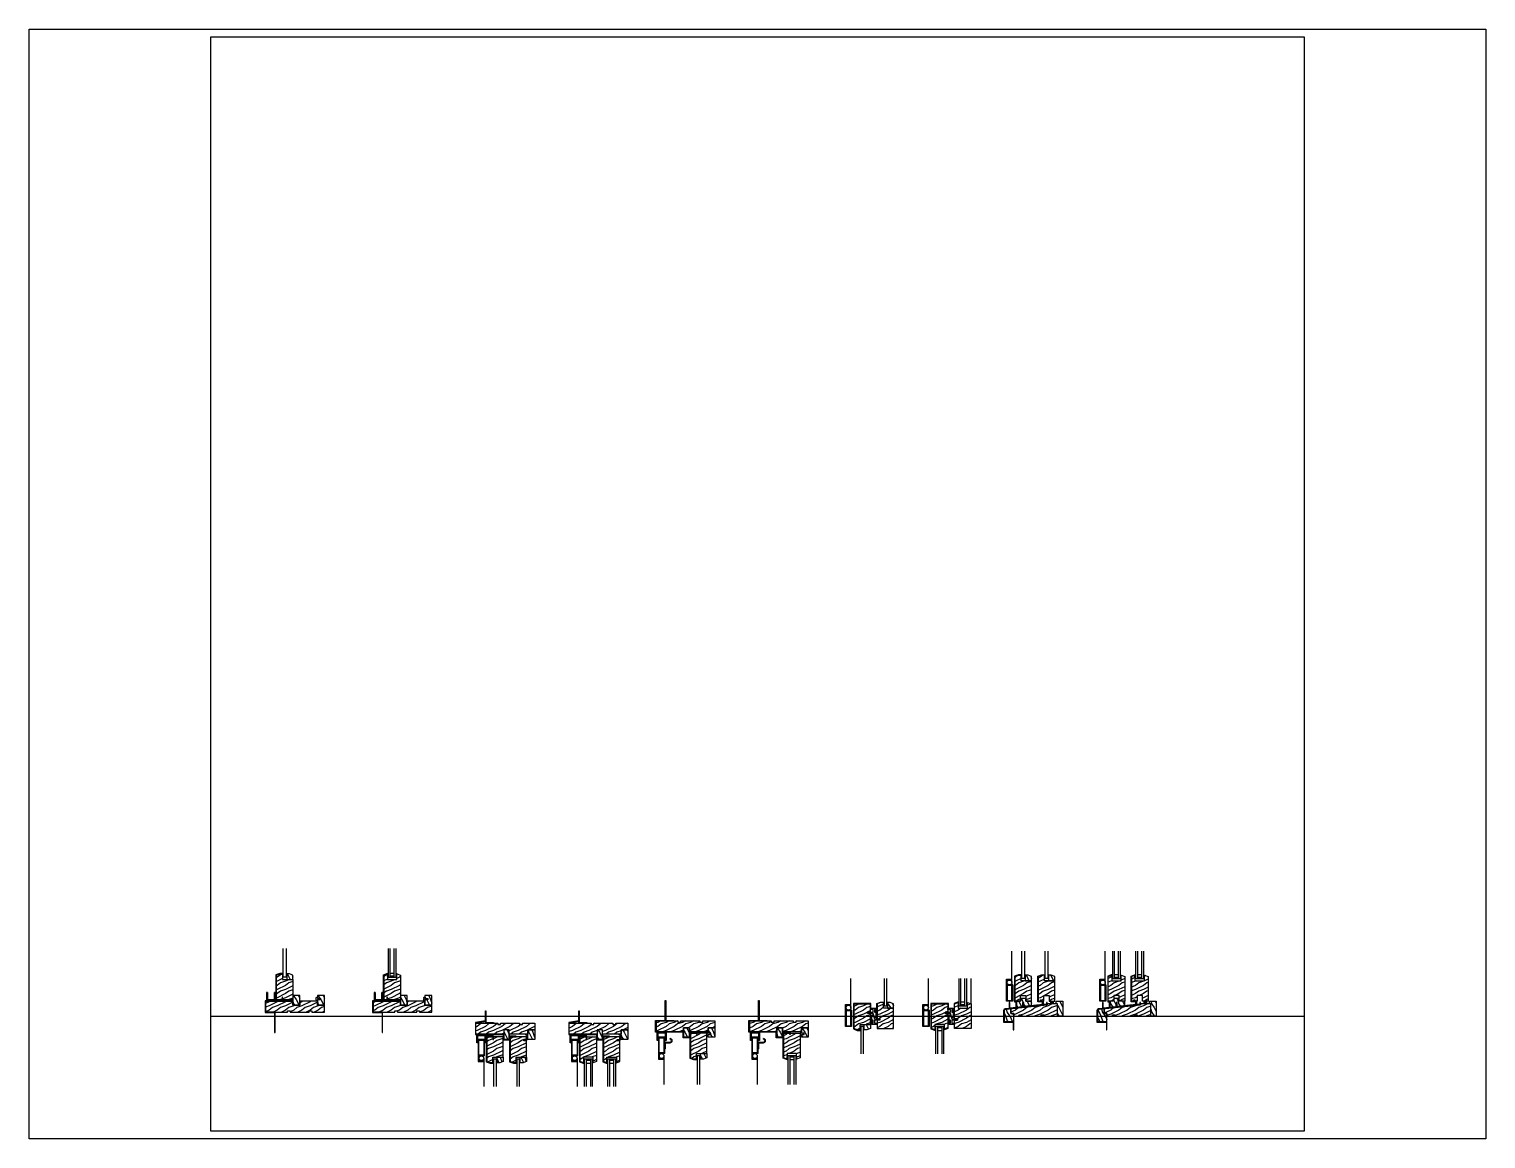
# Paper-space layout 'Layout1' of a CAD drawing. Header units: inches. Extents: x 1.05 to 9.45, y 0.8 to 7.2.
# The model-space entities are those that its viewports show. They can reach past a viewport. Long polylines and large blocks are cut down to what shows.
import ezdxf

# ---------------------------------------------------------------- set-up
doc = ezdxf.new("R2010")
doc.units = ezdxf.units.IN
doc.header["$MEASUREMENT"] = 0
doc.linetypes.add('V-DOT', pattern=[0.125, 0, -0.125])
for name, color, linetype in [('FINE', 70, 'Continuous'), ('HATCH', 170, 'Continuous'), ('MED', 32, 'Continuous'), ('Thin', 151, 'Continuous')]:
    doc.layers.add(name, color=color, linetype=linetype)
pattern_1 = [(216.8699, (-5.6012, -9.7298), (2.25, 1.5000001), [0.375, -3.375]), (206.565, (-5.1512, -9.9548), (-0.7499994, -0.750001), [0.838526, -0.838526]), (198.4349, (-5.1512, -10.3298), (-1.5000003, -0.7499988), [0.474342, -1.897366])]
pattern_2 = [(306.8699, (-6.6512, -10.1798), (-1.5000001, 2.25), [0.375, -3.375]), (296.565, (-6.4262, -9.7298), (0.750001, -0.7499994), [0.838525, -0.838525]), (288.4349, (-6.0512, -9.7298), (0.7499988, -1.5000003), [0.474342, -1.897366])]
pattern_3 = [(216.8699, (-15.43307, -9.7298), (2.2499999, 1.5000001), [0.375, -3.375]), (206.5651, (-14.98307, -9.9548), (-0.7499994, -0.750001), [0.838526, -0.838526]), (198.4349, (-14.98307, -10.3298), (-1.5000003, -0.7499988), [0.474342, -1.897366])]
pattern_4 = [(306.8699, (-16.48307, -10.1798), (-1.5000001, 2.2499999), [0.375, -3.375]), (296.5651, (-16.25807, -9.7298), (0.750001, -0.7499994), [0.838525, -0.838525]), (288.4349, (-15.88307, -9.7298), (0.7499988, -1.5000003), [0.474342, -1.897366])]
pattern_5 = [(216.8699, (-24.83117, -9.7298), (2.24999994, 1.5000001), [0.375, -3.375]), (206.5651, (-24.38117, -9.9548), (-0.7499994, -0.750001), [0.838526, -0.838526]), (198.4349, (-24.38117, -10.3298), (-1.5000003, -0.7499988), [0.474342, -1.897366])]
pattern_6 = [(306.8699, (-25.88117, -10.1798), (-1.5000001, 2.24999994), [0.375, -3.375]), (296.5651, (-25.65617, -9.7298), (0.750001, -0.7499994), [0.838525, -0.838525]), (288.4349, (-25.28117, -9.7298), (0.7499988, -1.5000003), [0.474342, -1.897366])]
pattern_7 = [(216.8699, (-33.36176, -9.7298), (2.24999994, 1.5000001), [0.375, -3.375]), (206.5651, (-32.91176, -9.9548), (-0.7499994, -0.750001), [0.838526, -0.838526]), (198.4349, (-32.91176, -10.3298), (-1.5000003, -0.7499988), [0.474342, -1.897366])]
pattern_8 = [(306.8699, (-34.41176, -10.1798), (-1.5000001, 2.24999994), [0.375, -3.375]), (296.5651, (-34.18676, -9.7298), (0.750001, -0.7499994), [0.838525, -0.838525]), (288.4349, (-33.81176, -9.7298), (0.7499988, -1.5000003), [0.474342, -1.897366])]
pattern_9 = [(306.8699, (-42.364, -10.1798), (-1.5000001, 2.24999994), [0.375, -3.375]), (296.5651, (-42.139, -9.7298), (0.750001, -0.7499994), [0.838525, -0.838525]), (288.4349, (-41.764, -9.7298), (0.7499988, -1.5000003), [0.474342, -1.897366])]
pattern_10 = [(216.8699, (-41.314, -9.7298), (2.24999994, 1.5000001), [0.375, -3.375]), (206.5651, (-40.864, -9.9548), (-0.7499994, -0.750001), [0.838526, -0.838526]), (198.4349, (-40.864, -10.3298), (-1.5000003, -0.7499988), [0.474342, -1.897366])]
pattern_11 = [(216.8699, (-49.84459, -9.7298), (2.24999994, 1.5000001), [0.375, -3.375]), (206.5651, (-49.3946, -9.9548), (-0.7499994, -0.750001), [0.8385255, -0.8385255]), (198.4349, (-49.39459, -10.3298), (-1.5000003, -0.7499988), [0.474342, -1.8973665])]
pattern_12 = [(306.8699, (-50.89459, -10.1798), (-1.5000001, 2.24999994), [0.375, -3.375]), (296.5651, (-50.6696, -9.7298), (0.750001, -0.7499994), [0.8385255, -0.8385255]), (288.4349, (-50.29459, -9.7298), (0.7499988, -1.5000003), [0.474342, -1.8973665])]
pattern_13 = [(216.8699, (-58.51976, -9.7298), (2.24999994, 1.5000001), [0.375, -3.375]), (206.5651, (-58.06976, -9.9548), (-0.7499994, -0.750001), [0.8385255, -0.8385255]), (198.4349, (-58.06976, -10.3298), (-1.5000003, -0.7499988), [0.474342, -1.8973665])]
pattern_14 = [(306.8699, (-59.56976, -10.1798), (-1.5000001, 2.24999994), [0.375, -3.375]), (296.5651, (-59.34476, -9.7298), (0.750001, -0.7499994), [0.8385255, -0.8385255]), (288.4349, (-58.96976, -9.7298), (0.7499988, -1.5000003), [0.474342, -1.8973665])]
pattern_15 = [(216.8699, (-65.60448, -9.7298), (2.24999994, 1.5000001), [0.375, -3.375]), (206.5651, (-65.15448, -9.9548), (-0.7499994, -0.750001), [0.8385255, -0.8385255]), (198.4349, (-65.15448, -10.3298), (-1.5000003, -0.7499988), [0.474342, -1.8973665])]
pattern_16 = [(216.8699, (-73.12297, -9.7298), (2.24999994, 1.5000001), [0.375, -3.375]), (206.5651, (-72.67297, -9.9548), (-0.7499994, -0.750001), [0.8385255, -0.8385255]), (198.4349, (-72.67297, -10.3298), (-1.5000003, -0.7499988), [0.474342, -1.8973665])]
pattern_17 = [(306.8699, (-74.17297, -10.1798), (-1.5000001, 2.24999994), [0.375, -3.375]), (296.5651, (-73.94797, -9.7298), (0.750001, -0.7499994), [0.8385255, -0.8385255]), (288.4349, (-73.57297, -9.7298), (0.7499988, -1.5000003), [0.474342, -1.8973665])]
pattern_18 = [(216.8699, (-81.65355, -9.7298), (2.24999994, 1.5000001), [0.375, -3.375]), (206.5651, (-81.20355, -9.9548), (-0.7499994, -0.750001), [0.8385255, -0.8385255]), (198.4349, (-81.20355, -10.3298), (-1.5000003, -0.7499988), [0.474342, -1.8973665])]
pattern_19 = [(306.8699, (-82.70355, -10.1798), (-1.5000001, 2.24999994), [0.375, -3.375]), (296.5651, (-82.47855, -9.7298), (0.750001, -0.7499994), [0.8385255, -0.8385255]), (288.4349, (-82.10355, -9.7298), (0.7499988, -1.5000003), [0.474342, -1.8973665])]

# ---------------------------------------------------------------- blocks, each defined once
blk = doc.blocks.new('AecDtl_8313F1')
at = {"layer": 'HATCH'}
h = blk.add_hatch(dxfattribs=at)
h.set_pattern_fill('WOOD_1', color=256, scale=0.75, style=0)
h.set_pattern_definition(pattern_1)
h.paths.add_polyline_path([(1.62, 3.37), (1.06, 3.37), (0.69, 3.37), (0.69, 3.88), (0.44, 3.88), (0.12, 3.75), (0.12, 1.5), (0.64, 1.5), (0.64, 1.75), (0.69, 1.75), (0.69, 1.5), (1.62, 1.5)])
h = blk.add_hatch(dxfattribs=at)
h.set_pattern_fill('WOOD_1', color=256, scale=0.75, angle=90, style=0)
h.set_pattern_definition(pattern_2)
h.paths.add_polyline_path([(1.62, 3.75), (1.31, 3.88), (1.06, 3.88), (1.06, 3.37), (1.62, 3.37)])
h = blk.add_hatch(dxfattribs=at)
h.set_pattern_fill('WOOD_1', color=256, scale=0.75, style=0)
h.set_pattern_definition(pattern_1)
h.paths.add_polyline_path([(4.5, 1), (3.88, 1), (3.88, 1.38), (2.25, 1.38), (2.25, 1), (1.62, 1), (1.62, 1.38), (-0.88, 1.38), (-0.88, 0.38), (0, 0.38), (1.12, 0.38), (1.12, 0.5), (1.38, 0.5), (1.38, 0.38), (3.12, 0.38), (3.12, 0.5), (3.37, 0.5), (3.37, 0.38), (4.5, 0.38)])
h = blk.add_hatch(dxfattribs=at)
h.set_pattern_fill('WOOD_1', color=256, scale=0.75, angle=90, style=0)
h.set_pattern_definition(pattern_2)
h.paths.add_polyline_path([(2.25, 1.38), (2.25, 1.88), (1.62, 1.88), (1.62, 1.5), (1.62, 1.45), (1.62, 1), (2.25, 1)])
h = blk.add_hatch(dxfattribs=at)
h.set_pattern_fill('WOOD_1', color=256, scale=0.75, angle=90, style=0)
h.set_pattern_definition(pattern_2)
h.paths.add_polyline_path([(4.5, 1.88), (3.88, 1.88), (3.88, 1.62), (4.12, 1.62), (4.12, 1.5), (3.88, 1.5), (3.88, 1), (4.5, 1)])
at = {"layer": 'FINE', "linetype": 'Continuous'}
blk.add_lwpolyline([(-0.69, 2.17), (-0.69, 1.52), (-0.06, 1.52), (-0.06, 2.17)], dxfattribs=at)
at = {"layer": 'MED', "linetype": 'Continuous'}
for points in [[(1, 6.19), (1, 3.56), (0.75, 3.56), (0.75, 6.19)], [(-0.69, 2.17), (-0.78, 2.17), (-0.78, 1.42), (0.03, 1.42), (0.03, 2.17), (-0.06, 2.17)]]:
    blk.add_lwpolyline(points, dxfattribs=at)
blk.add_lwpolyline([(0.12, 1.5), (0.12, 3.75), (0.44, 3.88), (0.69, 3.88), (0.69, 3.37), (1.62, 3.37), (1.62, 1.5)], close=True, dxfattribs=at)
at = {"layer": 'MED'}
for points in [[(1.31, 3.88), (1.06, 3.88), (1.06, 3.37), (1.62, 3.37), (1.62, 3.75)], [(1.62, 1), (1.62, 1.38), (-0.88, 1.38), (-0.88, 0.38), (1.12, 0.38), (1.12, 0.5), (1.38, 0.5), (1.38, 0.38), (3.12, 0.38), (3.12, 0.5), (3.37, 0.5), (3.37, 0.38), (4.5, 0.38), (4.5, 1), (3.88, 1), (3.88, 1.38), (2.25, 1.38), (2.25, 1)], [(1.62, 1), (2.25, 1), (2.25, 1.88), (1.62, 1.88)], [(3.88, 1), (4.5, 1), (4.5, 1.88), (3.88, 1.88), (3.88, 1.62), (4.12, 1.62), (4.12, 1.5), (3.88, 1.5)]]:
    blk.add_lwpolyline(points, close=True, dxfattribs=at)
blk.add_lwpolyline([(3.87, 1.61), (4.05, 1.61), (4.05, 1.52), (3.87, 1.52, -0.037759), (3.86, 1.48, -0.097163), (3.83, 1.45, -0.203453), (3.81, 1.44, -0.203453), (3.79, 1.45, -0.097163), (3.77, 1.48, -0.054131), (3.76, 1.53, -0.041072), (3.75, 1.59, -0.041072), (3.76, 1.66, -0.054131), (3.77, 1.7, -0.097163), (3.79, 1.74, -0.203453), (3.81, 1.75, -0.203453), (3.83, 1.74, -0.097163), (3.86, 1.7, -0.054131), (3.87, 1.66, -0.031042)], format="xyb", close=True, dxfattribs=at)
at = {"layer": 'Thin', "linetype": 'Continuous'}
for points in [[(1.62, 1.5), (0.12, 1.5), (0.12, 3.75), (0.44, 3.88), (0.69, 3.88), (0.69, 3.62), (0.73, 3.62), (0.73, 3.92), (0.43, 3.92), (0.08, 3.78), (0.08, 1.45), (1.62, 1.45)], [(-0.05, -1.5), (0, -1.5), (0, 0.38), (-0.88, 0.38), (-0.88, 1.38), (1.62, 1.38), (1.62, 1.42), (-0.92, 1.42), (-0.92, 0.33), (-0.05, 0.33)], [(0.64, 1.75), (0.64, 1.5), (0.69, 1.5), (0.69, 1.75)]]:
    blk.add_lwpolyline(points, close=True, dxfattribs=at)
blk = doc.blocks.new('AecDtl_8313F2')
at = {"layer": 'HATCH'}
h = blk.add_hatch(dxfattribs=at)
h.set_pattern_fill('WOOD_1', color=256, scale=0.75, style=0)
h.set_pattern_definition(pattern_3)
h.paths.add_polyline_path([(1.62, 3.75), (1.31, 3.87), (1.31, 3.37), (0.44, 3.37), (0.44, 3.87), (0.12, 3.75), (0.12, 1.5), (0.39, 1.5), (0.39, 1.75), (0.44, 1.75), (0.44, 1.5), (1.62, 1.5)])
h = blk.add_hatch(dxfattribs=at)
h.set_pattern_fill('WOOD_1', color=256, scale=0.75, style=0)
h.set_pattern_definition(pattern_3)
h.paths.add_polyline_path([(4.5, 1), (3.87, 1), (3.87, 1.37), (2.25, 1.37), (2.25, 1), (1.62, 1), (1.62, 1.37), (-0.88, 1.37), (-0.88, 0.38), (0, 0.38), (1.12, 0.38), (1.12, 0.5), (1.37, 0.5), (1.37, 0.38), (3.12, 0.38), (3.12, 0.5), (3.37, 0.5), (3.37, 0.38), (4.5, 0.38)])
h = blk.add_hatch(dxfattribs=at)
h.set_pattern_fill('WOOD_1', color=256, scale=0.75, angle=90, style=0)
h.set_pattern_definition(pattern_4)
h.paths.add_polyline_path([(2.25, 1.37), (2.25, 1.88), (1.62, 1.88), (1.62, 1.5), (1.62, 1.45), (1.62, 1), (2.25, 1)])
h = blk.add_hatch(dxfattribs=at)
h.set_pattern_fill('WOOD_1', color=256, scale=0.75, angle=90, style=0)
h.set_pattern_definition(pattern_4)
h.paths.add_polyline_path([(4.5, 1.88), (3.87, 1.88), (3.87, 1.62), (4.12, 1.62), (4.12, 1.5), (3.87, 1.5), (3.87, 1), (4.5, 1)])
at = {"layer": 'FINE', "linetype": 'Continuous'}
for p, q in [((0.69, 3.56), (0.69, 6.19)), ((1.06, 3.56), (1.06, 6.19)), ((0.69, 3.95), (1.06, 3.95)), ((0.69, 3.69), (1.06, 3.69))]:
    blk.add_line(p, q, dxfattribs=at)
blk.add_lwpolyline([(-0.69, 2.17), (-0.69, 1.52), (-0.06, 1.52), (-0.06, 2.17)], dxfattribs=at)
at = {"layer": 'MED', "linetype": 'Continuous'}
for points in [[(0.5, 6.19), (0.5, 3.56), (1.25, 3.56), (1.25, 6.19)], [(-0.69, 2.17), (-0.78, 2.17), (-0.78, 1.42), (0.03, 1.42), (0.03, 2.17), (-0.06, 2.17)]]:
    blk.add_lwpolyline(points, dxfattribs=at)
at = {"layer": 'MED'}
for points in [[(0.12, 1.5), (0.12, 3.37), (0.12, 3.75), (0.44, 3.87), (0.44, 3.37), (1.31, 3.37), (1.31, 3.87), (1.62, 3.75), (1.62, 1.5)], [(-0.88, 1.37), (-0.88, 0.38), (1.12, 0.38), (1.12, 0.5), (1.37, 0.5), (1.37, 0.38), (3.12, 0.38), (3.12, 0.5), (3.37, 0.5), (3.37, 0.38), (4.5, 0.38), (4.5, 1), (3.87, 1), (3.87, 1.37), (2.25, 1.37), (2.25, 1), (1.62, 1), (1.62, 1.37)], [(1.62, 1), (2.25, 1), (2.25, 1.88), (1.62, 1.88)], [(3.87, 1), (4.5, 1), (4.5, 1.88), (3.87, 1.88), (3.87, 1.62), (4.12, 1.62), (4.12, 1.5), (3.87, 1.5)]]:
    blk.add_lwpolyline(points, close=True, dxfattribs=at)
blk.add_lwpolyline([(3.87, 1.61), (4.05, 1.61), (4.05, 1.52), (3.87, 1.52, -0.037759), (3.86, 1.48, -0.097163), (3.83, 1.45, -0.203453), (3.81, 1.44, -0.203453), (3.79, 1.45, -0.097163), (3.77, 1.48, -0.054131), (3.76, 1.53, -0.041072), (3.75, 1.59, -0.041072), (3.76, 1.66, -0.054131), (3.77, 1.7, -0.097163), (3.79, 1.74, -0.203453), (3.81, 1.75, -0.203453), (3.83, 1.74, -0.097163), (3.86, 1.7, -0.054131), (3.87, 1.66, -0.031042)], format="xyb", close=True, dxfattribs=at)
at = {"layer": 'Thin', "linetype": 'Continuous'}
for points in [[(1.62, 1.45), (0.08, 1.45), (0.08, 3.78), (0.48, 3.94), (0.48, 3.62), (0.44, 3.62), (0.44, 3.87), (0.12, 3.75), (0.12, 1.5), (1.62, 1.5)], [(-0.05, -1.5), (0, -1.5), (0, 0.38), (-0.88, 0.38), (-0.88, 1.37), (1.62, 1.37), (1.62, 1.42), (-0.92, 1.42), (-0.92, 0.33), (-0.05, 0.33)]]:
    blk.add_lwpolyline(points, close=True, dxfattribs=at)
blk.add_lwpolyline([(0.44, 1.5), (0.44, 1.75), (0.39, 1.75), (0.39, 1.5)], dxfattribs=at)
blk = doc.blocks.new('AecDtl_8313H1')
at = {"layer": 'HATCH'}
h = blk.add_hatch(dxfattribs=at)
h.set_pattern_fill('WOOD_1', color=256, scale=0.75, style=0)
h.set_pattern_definition(pattern_5)
h.paths.add_polyline_path([(4.5, -0.625), (3.375, -0.625), (3.375, -0.75), (3.125, -0.75), (3.125, -0.625), (1.375, -0.625), (1.375, -0.75), (1.125, -0.75), (1.125, -0.625), (-0.875, -0.625), (-0.875, -1.625), (1.671875, -1.625), (1.671875, -1.25), (2.15625, -1.25), (2.15625, -1.625), (2.203125, -1.625), (3.875, -1.625), (3.875, -1.25), (4.5, -1.25)])
h = blk.add_hatch(dxfattribs=at)
h.set_pattern_fill('WOOD_1', color=256, scale=0.75, angle=90, style=0)
h.set_pattern_definition(pattern_6)
h.paths.add_polyline_path([(2.15625, -1.625), (2.15625, -1.25), (1.671875, -1.25), (1.671875, -2.125), (2.15625, -2.125)])
h = blk.add_hatch(dxfattribs=at)
h.set_pattern_fill('WOOD_1', color=256, scale=0.75, angle=90, style=0)
h.set_pattern_definition(pattern_6)
h.paths.add_polyline_path([(4.5, -1.25), (3.875, -1.25), (3.875, -1.625), (3.875, -2.125), (4.5, -2.125)])
h = blk.add_hatch(dxfattribs=at)
h.set_pattern_fill('WOOD_1', color=256, scale=0.75, style=0)
h.set_pattern_definition(pattern_5)
h.paths.add_polyline_path([(1.625, -1.875), (0.734375, -1.875), (0.734375, -2.125), (0.6875, -2.125), (0.6875, -1.875), (0.125, -1.875), (0.125, -4.125), (0.4375, -4.25), (0.6875, -4.25), (0.6875, -4), (0.6875, -3.75), (1.625, -3.75)])
h = blk.add_hatch(dxfattribs=at)
h.set_pattern_fill('WOOD_1', color=256, scale=0.75, style=0)
h.set_pattern_definition(pattern_5)
h.paths.add_polyline_path([(3.75, -2.25), (3.5, -2.25), (3.5, -2.125), (3.75, -2.125), (3.75, -1.875), (2.25, -1.875), (2.25, -4.125), (2.5625, -4.25), (2.8125, -4.25), (2.8125, -4), (2.8125, -3.75), (3.75, -3.75)])
h = blk.add_hatch(dxfattribs=at)
h.set_pattern_fill('WOOD_1', color=256, scale=0.75, angle=90, style=0)
h.set_pattern_definition(pattern_6)
h.paths.add_polyline_path([(1.625, -3.75), (1.0625, -3.75), (1.0625, -4.25), (1.3125, -4.25), (1.625, -4.125)])
h = blk.add_hatch(dxfattribs=at)
h.set_pattern_fill('WOOD_1', color=256, scale=0.75, angle=90, style=0)
h.set_pattern_definition(pattern_6)
h.paths.add_polyline_path([(3.75, -3.75), (3.1875, -3.75), (3.1875, -4.25), (3.4375, -4.25), (3.75, -4.125)])
at = {"layer": 'FINE', "linetype": 'Continuous'}
blk.add_line((-0.09375, -3.625), (-0.59375, -3.625), dxfattribs=at)
at = {"layer": 'FINE', "linetype": 'V-DOT'}
blk.add_line((-0.15625, -3.84375), (-0.15625, -6.4375), dxfattribs=at)
at = {"layer": 'FINE', "linetype": 'Continuous'}
for points in [[(-0.6875, -2.421875), (-0.6875, -1.765625), (-0.0625, -1.765625), (-0.0625, -2.421875)], [(-0.59375, -3.625), (-0.59375, -4.0625), (-0.21875, -4.0625), (-0.21875, -4.125)]]:
    blk.add_lwpolyline(points, dxfattribs=at)
blk.add_lwpolyline([(-0.59375, -3.5625), (-0.59375, -2.1875), (-0.15625, -2.1875), (-0.15625, -3.5625)], close=True, dxfattribs=at)
blk.add_circle((-0.375, -3.84375), 0.21875, dxfattribs=at)
at = {"layer": 'MED'}
for p, q in [((2.5625, -4.25), (2.5625, -4.25)), ((3.4375, -4.25), (3.4375, -4.25))]:
    blk.add_line(p, q, dxfattribs=at)
for points in [[(1.375, -0.625), (3.125, -0.625), (3.125, -0.75), (3.375, -0.75), (3.375, -0.625), (4.5, -0.625), (4.5, -1.25), (3.875, -1.25), (3.875, -1.625), (2.15625, -1.625), (2.15625, -1.25), (1.671875, -1.25), (1.671875, -1.625), (-0.875, -1.625), (-0.875, -0.625), (1.125, -0.625), (1.125, -0.75), (1.375, -0.75)], [(2.15625, -1.25), (1.671875, -1.25), (1.671875, -2.125), (2.15625, -2.125)], [(3.875, -1.25), (4.5, -1.25), (4.5, -2.125), (3.875, -2.125)], [(1.3125, -4.25), (1.0625, -4.25), (1.0625, -3.75), (1.625, -3.75), (1.625, -4.125)], [(3.4375, -4.25), (3.1875, -4.25), (3.1875, -3.75), (3.75, -3.75), (3.75, -4.125)]]:
    blk.add_lwpolyline(points, close=True, dxfattribs=at)
at = {"layer": 'MED', "linetype": 'Continuous'}
for points in [[(-0.6875, -2.421875), (-0.78125, -2.421875), (-0.78125, -1.671875), (0.03125, -1.671875), (0.03125, -2.421875), (-0.0625, -2.421875)], [(-0.09375, -3.625), (-0.09375, -2.125), (-0.65625, -2.125), (-0.65625, -4.125), (-0.21875, -4.125)], [(3.546875, -2.140625), (3.75, -2.25), (3.875, -2.015625), (3.84375, -1.828125), (3.671875, -1.671875)], [(1, -6.4375), (1, -3.9375), (0.75, -3.9375), (0.75, -6.4375)], [(3.125, -6.4375), (3.125, -3.9375), (2.875, -3.9375), (2.875, -6.4375)]]:
    blk.add_lwpolyline(points, dxfattribs=at)
for points in [[(0.125, -1.875), (0.125, -4.125), (0.4375, -4.25), (0.6875, -4.25), (0.6875, -3.75), (1.625, -3.75), (1.625, -1.875)], [(3.75, -2.25), (3.5, -2.25), (3.5, -2.125), (3.75, -2.125), (3.75, -1.875), (2.25, -1.875), (2.25, -4.125), (2.5625, -4.25), (2.8125, -4.25), (2.8125, -3.75), (3.75, -3.75)]]:
    blk.add_lwpolyline(points, close=True, dxfattribs=at)
at = {"layer": 'Thin', "linetype": 'Continuous'}
for points in [[(0.046875, 0.5), (0.046875, -0.578125), (0.75, -0.578125), (0.75, -0.625), (0, -0.625), (0, 0.5)], [(-0.009035, -0.407129), (-0.921875, -0.586437), (-0.921875, -1.671875), (1.625, -1.671875), (1.625, -2.171875), (2.203125, -2.171875), (2.203125, -1.625), (2.15625, -1.625), (2.15625, -2.125), (1.671875, -2.125), (1.671875, -1.625), (-0.875, -1.625), (-0.875, -0.625), (0, -0.453125)], [(0.734375, -2.125), (0.734375, -1.828125), (0.078125, -1.828125), (0.078125, -4.156736), (0.428473, -4.296875), (0.734375, -4.296875), (0.734375, -4), (0.6875, -4), (0.6875, -4.25), (0.4375, -4.25), (0.125, -4.125), (0.125, -1.875), (0.6875, -1.875), (0.6875, -2.125)], [(2.8125, -1.828125), (2.203125, -1.828125), (2.203125, -4.156736), (2.553473, -4.296875), (2.859375, -4.296875), (2.859375, -4), (2.8125, -4), (2.8125, -4.25), (2.5625, -4.25), (2.25, -4.125), (2.25, -1.875), (2.8125, -1.875)]]:
    blk.add_lwpolyline(points, close=True, dxfattribs=at)
blk = doc.blocks.new('AecDtl_8313H2')
at = {"layer": 'HATCH'}
h = blk.add_hatch(dxfattribs=at)
h.set_pattern_fill('WOOD_1', color=256, scale=0.75, style=0)
h.set_pattern_definition(pattern_7)
h.paths.add_polyline_path([(4.5, -0.625), (3.375, -0.625), (3.375, -0.75), (3.125, -0.75), (3.125, -0.625), (1.375, -0.625), (1.375, -0.75), (1.125, -0.75), (1.125, -0.625), (-0.875, -0.625), (-0.875, -1.625), (1.671875, -1.625), (1.671875, -1.25), (2.15625, -1.25), (2.15625, -1.625), (2.203125, -1.625), (3.875, -1.625), (3.875, -1.25), (4.5, -1.25)])
h = blk.add_hatch(dxfattribs=at)
h.set_pattern_fill('WOOD_1', color=256, scale=0.75, angle=90, style=0)
h.set_pattern_definition(pattern_8)
h.paths.add_polyline_path([(2.15625, -1.25), (1.671875, -1.25), (1.671875, -2.125), (2.15625, -2.125), (2.15625, -1.625)])
h = blk.add_hatch(dxfattribs=at)
h.set_pattern_fill('WOOD_1', color=256, scale=0.75, angle=90, style=0)
h.set_pattern_definition(pattern_8)
h.paths.add_polyline_path([(4.5, -1.25), (3.875, -1.25), (3.875, -1.625), (3.875, -2.125), (4.5, -2.125)])
h = blk.add_hatch(dxfattribs=at)
h.set_pattern_fill('WOOD_1', color=256, scale=0.75, style=0)
h.set_pattern_definition(pattern_7)
h.paths.add_polyline_path([(1.625, -1.875), (0.734375, -1.875), (0.734375, -2.125), (0.6875, -2.125), (0.6875, -1.875), (0.125, -1.875), (0.125, -4.125), (0.4375, -4.25), (0.4375, -3.75), (1.3125, -3.75), (1.3125, -4.25), (1.625, -4.125), (1.625, -3.75)])
h = blk.add_hatch(dxfattribs=at)
h.set_pattern_fill('WOOD_1', color=256, scale=0.75, style=0)
h.set_pattern_definition(pattern_7)
h.paths.add_polyline_path([(3.75, -2.25), (3.5, -2.25), (3.5, -2.125), (3.75, -2.125), (3.75, -1.875), (2.25, -1.875), (2.25, -4.125), (2.5625, -4.25), (2.5625, -3.75), (3.4375, -3.75), (3.4375, -4.25), (3.75, -4.125), (3.75, -3.75)])
at = {"layer": 'FINE', "linetype": 'Continuous'}
for p, q in [((-0.09375, -3.625), (-0.59375, -3.625)), ((0.6875, -3.9375), (0.6875, -6.4375)), ((1.0625, -3.9375), (1.0625, -6.4375)), ((2.8125, -3.9375), (2.8125, -6.4375)), ((3.1875, -3.9375), (3.1875, -6.4375)), ((1.0625, -4.0625), (0.6875, -4.0625)), ((1.0625, -4.328125), (0.6875, -4.328125)), ((3.1875, -4.0625), (2.8125, -4.0625)), ((3.1875, -4.328125), (2.8125, -4.328125))]:
    blk.add_line(p, q, dxfattribs=at)
at = {"layer": 'FINE', "linetype": 'V-DOT'}
blk.add_line((-0.15625, -3.84375), (-0.15625, -6.4375), dxfattribs=at)
at = {"layer": 'FINE', "linetype": 'Continuous'}
for points in [[(-0.6875, -2.421875), (-0.6875, -1.765625), (-0.0625, -1.765625), (-0.0625, -2.421875)], [(-0.59375, -3.625), (-0.59375, -4.0625), (-0.21875, -4.0625), (-0.21875, -4.125)]]:
    blk.add_lwpolyline(points, dxfattribs=at)
blk.add_lwpolyline([(-0.59375, -3.5625), (-0.59375, -2.1875), (-0.15625, -2.1875), (-0.15625, -3.5625)], close=True, dxfattribs=at)
blk.add_circle((-0.375, -3.84375), 0.21875, dxfattribs=at)
at = {"layer": 'MED'}
for p, q in [((2.5625, -4.25), (2.5625, -4.25)), ((3.4375, -4.25), (3.4375, -4.25))]:
    blk.add_line(p, q, dxfattribs=at)
for points in [[(1.375, -0.625), (3.125, -0.625), (3.125, -0.75), (3.375, -0.75), (3.375, -0.625), (4.5, -0.625), (4.5, -1.25), (3.875, -1.25), (3.875, -1.625), (2.15625, -1.625), (2.15625, -1.25), (1.671875, -1.25), (1.671875, -1.625), (-0.875, -1.625), (-0.875, -0.625), (1.125, -0.625), (1.125, -0.75), (1.375, -0.75)], [(2.15625, -1.25), (1.671875, -1.25), (1.671875, -2.125), (2.15625, -2.125)], [(3.875, -1.25), (4.5, -1.25), (4.5, -2.125), (3.875, -2.125)], [(1.625, -1.875), (1.625, -3.75), (1.625, -4.125), (1.3125, -4.25), (1.3125, -3.75), (0.4375, -3.75), (0.4375, -4.25), (0.125, -4.125), (0.125, -1.875)]]:
    blk.add_lwpolyline(points, close=True, dxfattribs=at)
at = {"layer": 'MED', "linetype": 'Continuous'}
for points in [[(-0.6875, -2.421875), (-0.78125, -2.421875), (-0.78125, -1.671875), (0.03125, -1.671875), (0.03125, -2.421875), (-0.0625, -2.421875)], [(-0.09375, -3.625), (-0.09375, -2.125), (-0.65625, -2.125), (-0.65625, -4.125), (-0.21875, -4.125)], [(3.546875, -2.140625), (3.75, -2.25), (3.875, -2.015625), (3.84375, -1.828125), (3.671875, -1.671875)], [(1.25, -6.4375), (1.25, -3.9375), (0.5, -3.9375), (0.5, -6.4375)], [(3.375, -6.4375), (3.375, -3.9375), (2.625, -3.9375), (2.625, -6.4375)]]:
    blk.add_lwpolyline(points, dxfattribs=at)
blk.add_lwpolyline([(2.25, -1.875), (2.25, -4.125), (2.5625, -4.25), (2.5625, -3.75), (3.4375, -3.75), (3.4375, -4.25), (3.75, -4.125), (3.75, -3.75), (3.75, -2.25), (3.5, -2.25), (3.5, -2.125), (3.75, -2.125), (3.75, -1.875)], close=True, dxfattribs=at)
at = {"layer": 'Thin', "linetype": 'Continuous'}
for points in [[(0.046875, 0.5), (0.046875, -0.578125), (0.75, -0.578125), (0.75, -0.625), (0, -0.625), (0, 0.5)], [(-0.009035, -0.407129), (-0.921875, -0.586437), (-0.921875, -1.671875), (1.625, -1.671875), (1.625, -2.171875), (2.203125, -2.171875), (2.203125, -1.625), (2.15625, -1.625), (2.15625, -2.125), (1.671875, -2.125), (1.671875, -1.625), (-0.875, -1.625), (-0.875, -0.625), (0, -0.453125)], [(0.4375, -4), (0.4375, -4.25), (0.125, -4.125), (0.125, -1.875), (0.6875, -1.875), (0.6875, -2.125), (0.734375, -2.125), (0.734375, -1.828125), (0.078125, -1.828125), (0.078125, -4.156736), (0.484375, -4.319236), (0.484375, -4)], [(2.5625, -4), (2.5625, -4.25), (2.25, -4.125), (2.25, -1.875), (2.8125, -1.875), (2.8125, -1.828125), (2.203125, -1.828125), (2.203125, -4.156736), (2.609375, -4.319236), (2.609375, -4)]]:
    blk.add_lwpolyline(points, close=True, dxfattribs=at)
blk = doc.blocks.new('AecDtl_8313J1')
at = {"layer": 'HATCH'}
h = blk.add_hatch(dxfattribs=at)
h.set_pattern_fill('WOOD_1', color=256, scale=0.75, style=0)
h.set_pattern_definition(pattern_10)
h.paths.add_polyline_path([(1.62, -1.05), (2.16, -1.05), (2.16, -1.42), (2.2, -1.42), (3.88, -1.42), (3.88, -1.05), (4.5, -1.05), (4.5, -0.42), (3.38, -0.42), (3.38, -0.55), (3.12, -0.55), (3.12, -0.42), (1.38, -0.42), (1.38, -0.55), (1.12, -0.55), (1.12, -0.42), (-0.88, -0.42), (-0.88, -1.42), (1.62, -1.42)])
h = blk.add_hatch(dxfattribs=at)
h.set_pattern_fill('WOOD_1', color=256, scale=0.75, angle=90, style=0)
h.set_pattern_definition(pattern_9)
h.paths.add_polyline_path([(2.16, -1.42), (2.16, -1.05), (1.62, -1.05), (1.62, -1.42), (1.62, -1.92), (2.16, -1.92)])
h = blk.add_hatch(dxfattribs=at)
h.set_pattern_fill('WOOD_1', color=256, scale=0.75, angle=90, style=0)
h.set_pattern_definition(pattern_9)
h.paths.add_polyline_path([(4.5, -1.05), (3.88, -1.05), (3.88, -1.42), (3.88, -1.55), (4.12, -1.55), (4.12, -1.67), (3.88, -1.67), (3.88, -1.92), (4.5, -1.92)])
h = blk.add_hatch(dxfattribs=at)
h.set_pattern_fill('WOOD_1', color=256, scale=0.75, style=0)
h.set_pattern_definition(pattern_10)
h.paths.add_polyline_path([(3.75, -1.55), (2.86, -1.55), (2.86, -1.67), (2.81, -1.67), (2.81, -1.55), (2.25, -1.55), (2.25, -3.8), (2.56, -3.92), (2.81, -3.92), (2.81, -3.67), (2.81, -3.42), (3.75, -3.42)])
h = blk.add_hatch(dxfattribs=at)
h.set_pattern_fill('WOOD_1', color=256, scale=0.75, angle=90, style=0)
h.set_pattern_definition(pattern_9)
h.paths.add_polyline_path([(3.75, -3.42), (3.19, -3.42), (3.19, -3.92), (3.44, -3.92), (3.75, -3.8)])
at = {"layer": 'FINE', "linetype": 'Continuous'}
blk.add_line((-0.09, -3.42), (-0.59, -3.42), dxfattribs=at)
at = {"layer": 'FINE', "linetype": 'V-DOT'}
blk.add_line((-0.16, -3.64), (-0.16, -6.23), dxfattribs=at)
at = {"layer": 'FINE', "linetype": 'Continuous'}
for points in [[(-0.69, -2.17), (-0.69, -1.52), (-0.06, -1.52), (-0.06, -2.17)], [(-0.59, -3.42), (-0.59, -3.86), (-0.22, -3.86), (-0.22, -3.92)]]:
    blk.add_lwpolyline(points, dxfattribs=at)
blk.add_lwpolyline([(-0.59, -3.36), (-0.59, -1.98), (-0.16, -1.98), (-0.16, -3.36)], close=True, dxfattribs=at)
blk.add_lwpolyline([(-0.03, -2.98), (-0.09, -2.98), (-0.09, -2.36), (0.41, -2.36, 1), (0.41, -2.11), (0.41, -2.05)], format="xyb", dxfattribs=at)
blk.add_circle((-0.38, -3.64), 0.219, dxfattribs=at)
at = {"layer": 'MED'}
for points in [[(2.16, -1.42), (2.16, -1.05), (1.62, -1.05), (1.62, -1.42), (-0.88, -1.42), (-0.88, -0.42), (1.12, -0.42), (1.12, -0.55), (1.38, -0.55), (1.38, -0.42), (3.12, -0.42), (3.12, -0.55), (3.38, -0.55), (3.38, -0.42), (4.5, -0.42), (4.5, -1.05), (3.88, -1.05), (3.88, -1.42)], [(1.62, -1.05), (2.16, -1.05), (2.16, -1.92), (1.62, -1.92)], [(3.88, -1.05), (4.5, -1.05), (4.5, -1.92), (3.88, -1.92), (3.88, -1.67), (4.12, -1.67), (4.12, -1.55), (3.88, -1.55)], [(3.44, -3.92), (3.19, -3.92), (3.19, -3.42), (3.75, -3.42), (3.75, -3.8)]]:
    blk.add_lwpolyline(points, close=True, dxfattribs=at)
at = {"layer": 'MED', "linetype": 'Continuous'}
for points in [[(-0.69, -2.22), (-0.78, -2.22), (-0.78, -1.47), (0.03, -1.47), (0.03, -2.22), (-0.06, -2.22)], [(-0.09, -3.42), (-0.09, -1.92), (-0.66, -1.92), (-0.66, -3.92), (-0.22, -3.92)], [(3.12, -6.23), (3.12, -3.61), (2.88, -3.61), (2.88, -6.23)]]:
    blk.add_lwpolyline(points, dxfattribs=at)
blk.add_lwpolyline([(-0.03, -2.98), (-0.03, -2.42), (0.41, -2.42, 1), (0.41, -2.05, 1)], format="xyb", dxfattribs=at)
blk.add_lwpolyline([(2.25, -1.55), (2.25, -3.8), (2.56, -3.92), (2.81, -3.92), (2.81, -3.42), (3.75, -3.42), (3.75, -1.55)], close=True, dxfattribs=at)
at = {"layer": 'MED'}
blk.add_lwpolyline([(3.87, -1.66), (4.05, -1.66), (4.05, -1.56), (3.87, -1.56, 0.037759), (3.86, -1.53, 0.097163), (3.83, -1.49, 0.203453), (3.81, -1.48, 0.203453), (3.79, -1.49, 0.097163), (3.77, -1.53, 0.054131), (3.76, -1.58, 0.041072), (3.75, -1.64, 0.041072), (3.76, -1.7, 0.054131), (3.77, -1.75, 0.097163), (3.79, -1.79, 0.203453), (3.81, -1.8, 0.203453), (3.83, -1.79, 0.097163), (3.86, -1.75, 0.054131), (3.87, -1.7, 0.031042)], format="xyb", close=True, dxfattribs=at)
at = {"layer": 'Thin', "linetype": 'Continuous'}
for points in [[(2.16, -1.42), (2.2, -1.42), (2.2, -1.97), (1.58, -1.97), (1.58, -1.47), (-0.92, -1.47), (-0.92, -0.38), (-0.05, -0.38), (-0.05, 1.45), (0, 1.45), (0, -0.42), (-0.88, -0.42), (-0.88, -1.42), (1.62, -1.42), (1.62, -1.92), (2.16, -1.92)], [(0, -0.38), (0.75, -0.38), (0.75, -0.42), (0, -0.42)], [(2.86, -1.67), (2.86, -1.5), (2.2, -1.5), (2.2, -3.83), (2.55, -3.97), (2.86, -3.97), (2.86, -3.67), (2.81, -3.67), (2.81, -3.92), (2.56, -3.92), (2.25, -3.8), (2.25, -1.55), (2.81, -1.55), (2.81, -1.67)]]:
    blk.add_lwpolyline(points, close=True, dxfattribs=at)
blk = doc.blocks.new('AecDtl_8313J2')
at = {"layer": 'HATCH'}
h = blk.add_hatch(dxfattribs=at)
h.set_pattern_fill('WOOD_1', color=256, scale=0.75, style=0)
h.set_pattern_definition(pattern_11)
h.paths.add_polyline_path([(1.62, -1.05), (2.16, -1.05), (2.16, -1.42), (2.2, -1.42), (3.87, -1.42), (3.87, -1.05), (4.5, -1.05), (4.5, -0.42), (3.38, -0.42), (3.38, -0.55), (3.12, -0.55), (3.12, -0.42), (1.38, -0.42), (1.38, -0.55), (1.12, -0.55), (1.12, -0.42), (-0.88, -0.42), (-0.88, -1.42), (1.62, -1.42)])
h = blk.add_hatch(dxfattribs=at)
h.set_pattern_fill('WOOD_1', color=256, scale=0.75, angle=90, style=0)
h.set_pattern_definition(pattern_12)
h.paths.add_polyline_path([(2.16, -1.05), (1.62, -1.05), (1.62, -1.42), (1.62, -1.92), (2.16, -1.92), (2.16, -1.42)])
h = blk.add_hatch(dxfattribs=at)
h.set_pattern_fill('WOOD_1', color=256, scale=0.75, angle=90, style=0)
h.set_pattern_definition(pattern_12)
h.paths.add_polyline_path([(4.5, -1.05), (3.87, -1.05), (3.87, -1.42), (3.87, -1.55), (4.12, -1.55), (4.12, -1.67), (3.87, -1.67), (3.87, -1.92), (4.5, -1.92)])
h = blk.add_hatch(dxfattribs=at)
h.set_pattern_fill('WOOD_1', color=256, scale=0.75, style=0)
h.set_pattern_definition(pattern_11)
h.paths.add_polyline_path([(3.75, -1.55), (2.86, -1.55), (2.86, -1.67), (2.81, -1.67), (2.81, -1.55), (2.25, -1.55), (2.25, -3.8), (2.56, -3.92), (2.56, -3.67), (2.56, -3.42), (3.44, -3.42), (3.44, -3.92), (3.75, -3.8), (3.75, -3.42)])
at = {"layer": 'FINE', "linetype": 'Continuous'}
for p, q in [((-0.09, -3.42), (-0.59, -3.42)), ((2.81, -3.61), (2.81, -6.23)), ((3.19, -3.73), (2.81, -3.73)), ((3.19, -3.61), (3.19, -6.23)), ((3.19, -4), (2.81, -4))]:
    blk.add_line(p, q, dxfattribs=at)
at = {"layer": 'FINE', "linetype": 'V-DOT'}
blk.add_line((-0.16, -3.64), (-0.16, -6.23), dxfattribs=at)
at = {"layer": 'FINE', "linetype": 'Continuous'}
for points in [[(-0.69, -2.17), (-0.69, -1.52), (-0.06, -1.52), (-0.06, -2.17)], [(-0.59, -3.42), (-0.59, -3.86), (-0.22, -3.86), (-0.22, -3.92)]]:
    blk.add_lwpolyline(points, dxfattribs=at)
blk.add_lwpolyline([(-0.59, -3.36), (-0.59, -1.98), (-0.16, -1.98), (-0.16, -3.36)], close=True, dxfattribs=at)
blk.add_lwpolyline([(-0.03, -2.98), (-0.09, -2.98), (-0.09, -2.36), (0.41, -2.36, 1), (0.41, -2.11), (0.41, -2.05)], format="xyb", dxfattribs=at)
blk.add_circle((-0.38, -3.64), 0.219, dxfattribs=at)
at = {"layer": 'MED'}
for points in [[(2.16, -1.42), (2.16, -1.05), (1.62, -1.05), (1.62, -1.42), (-0.88, -1.42), (-0.88, -0.42), (1.12, -0.42), (1.12, -0.55), (1.38, -0.55), (1.38, -0.42), (3.12, -0.42), (3.12, -0.55), (3.38, -0.55), (3.38, -0.42), (4.5, -0.42), (4.5, -1.05), (3.87, -1.05), (3.87, -1.42)], [(1.62, -1.05), (2.16, -1.05), (2.16, -1.92), (1.62, -1.92)], [(3.87, -1.05), (4.5, -1.05), (4.5, -1.92), (3.87, -1.92), (3.87, -1.67), (4.12, -1.67), (4.12, -1.55), (3.87, -1.55)], [(3.75, -1.55), (3.75, -3.42), (3.75, -3.8), (3.44, -3.92), (3.44, -3.42), (2.56, -3.42), (2.56, -3.92), (2.25, -3.8), (2.25, -1.55)]]:
    blk.add_lwpolyline(points, close=True, dxfattribs=at)
at = {"layer": 'MED', "linetype": 'Continuous'}
for points in [[(-0.69, -2.22), (-0.78, -2.22), (-0.78, -1.47), (0.03, -1.47), (0.03, -2.22), (-0.06, -2.22)], [(-0.09, -3.42), (-0.09, -1.92), (-0.66, -1.92), (-0.66, -3.92), (-0.22, -3.92)], [(3.38, -6.23), (3.38, -3.61), (2.62, -3.61), (2.62, -6.23)]]:
    blk.add_lwpolyline(points, dxfattribs=at)
blk.add_lwpolyline([(-0.03, -2.98), (-0.03, -2.42), (0.41, -2.42, 1), (0.41, -2.05, 1)], format="xyb", dxfattribs=at)
at = {"layer": 'MED'}
blk.add_lwpolyline([(3.87, -1.66), (4.05, -1.66), (4.05, -1.56), (3.87, -1.56, 0.037759), (3.86, -1.53, 0.097163), (3.83, -1.49, 0.203453), (3.81, -1.48, 0.203453), (3.79, -1.49, 0.097163), (3.77, -1.53, 0.054131), (3.76, -1.58, 0.041072), (3.75, -1.64, 0.041072), (3.76, -1.7, 0.054131), (3.77, -1.75, 0.097163), (3.79, -1.79, 0.203453), (3.81, -1.8, 0.203453), (3.83, -1.79, 0.097163), (3.86, -1.75, 0.054131), (3.87, -1.7, 0.031042)], format="xyb", close=True, dxfattribs=at)
at = {"layer": 'Thin', "linetype": 'Continuous'}
for points in [[(2.16, -1.42), (2.2, -1.42), (2.2, -1.97), (1.58, -1.97), (1.58, -1.47), (-0.92, -1.47), (-0.92, -0.38), (-0.05, -0.38), (-0.05, 1.45), (0, 1.45), (0, -0.42), (-0.88, -0.42), (-0.88, -1.42), (1.62, -1.42), (1.62, -1.92), (2.16, -1.92)], [(0, -0.38), (0.75, -0.38), (0.75, -0.42), (0, -0.42)], [(2.81, -1.67), (2.81, -1.55), (2.25, -1.55), (2.25, -3.8), (2.56, -3.92), (2.56, -3.67), (2.61, -3.67), (2.61, -3.99), (2.2, -3.83), (2.2, -1.5), (2.86, -1.5), (2.86, -1.67)]]:
    blk.add_lwpolyline(points, close=True, dxfattribs=at)
blk = doc.blocks.new('AecDtl_8313M1')
at = {"layer": 'HATCH'}
h = blk.add_hatch(dxfattribs=at)
h.set_pattern_fill('WOOD_1', color=256, scale=0.75, style=0)
h.set_pattern_definition(pattern_13)
h.paths.add_polyline_path([(1.5, 0.25), (1.25, 0.25), (1.25, 0.375), (1.5, 0.375), (1.5, 1.125), (0, 1.125), (0, -1.125), (0.3125, -1.25), (0.5625, -1.25), (0.5625, -1), (0.5625, -0.75), (1.5, -0.75)])
h = blk.add_hatch(dxfattribs=at)
h.set_pattern_fill('WOOD_1', color=256, scale=0.75, style=0)
h.set_pattern_definition(pattern_13)
h.paths.add_polyline_path([(3.625, 0.75), (2.6875, 0.75), (2.6875, 1.25), (2.4375, 1.25), (2.125, 1.125), (2.125, -0.25), (2.375, -0.25), (2.375, -0.375), (2.125, -0.375), (2.125, -1.125), (3.625, -1.125)])
h = blk.add_hatch(dxfattribs=at)
h.set_pattern_fill('WOOD_1', color=256, scale=0.75, angle=90, style=0)
h.set_pattern_definition(pattern_14)
h.paths.add_polyline_path([(3.625, 1.125), (3.3125, 1.25), (3.0625, 1.25), (3.0625, 0.75), (3.625, 0.75)])
h = blk.add_hatch(dxfattribs=at)
h.set_pattern_fill('WOOD_1', color=256, scale=0.75, angle=90, style=0)
h.set_pattern_definition(pattern_14)
h.paths.add_polyline_path([(1.5, -0.75), (0.9375, -0.75), (0.9375, -1.25), (1.1875, -1.25), (1.5, -1.125)])
at = {"layer": 'FINE', "linetype": 'V-DOT'}
blk.add_line((-0.28125, 0.78125), (-0.28125, 3.4375), dxfattribs=at)
at = {"layer": 'FINE', "linetype": 'Continuous'}
blk.add_line((-0.21875, 0.5625), (-0.71875, 0.5625), dxfattribs=at)
for points in [[(-0.71875, 0.5625), (-0.71875, 1), (-0.34375, 1), (-0.34375, 1.0625)], [(1.875, 0.625), (2.125, 0.625)], [(1.875, 0.5625), (2.125, 0.5625)], [(1.875, 0.5), (2.125, 0.5)], [(1.875, 0.4375), (2.125, 0.4375)], [(1.875, 0.375), (2.125, 0.375)], [(1.75, -0.375), (1.5, -0.375)], [(1.75, -0.4375), (1.5, -0.4375)], [(1.75, -0.5), (1.5, -0.5)], [(1.75, -0.5625), (1.5, -0.5625)], [(1.75, -0.625), (1.5, -0.625)]]:
    blk.add_lwpolyline(points, dxfattribs=at)
for points in [[(-0.71875, 0.5), (-0.71875, -0.875), (-0.28125, -0.875), (-0.28125, 0.5)], [(1.5, 0.75), (2, 0.75), (2, 0.625), (1.875, 0.625), (1.875, 0.375), (2, 0.375), (2, -0.125), (1.875, -0.125), (1.75, 0.25), (1.25, 0.25), (1.25, 0.375), (1.75, 0.375), (1.75, 0.625), (1.5, 0.625)], [(2.125, -0.75), (1.625, -0.75), (1.625, -0.625), (1.75, -0.625), (1.75, -0.375), (1.625, -0.375), (1.625, 0.125), (1.75, 0.125), (1.875, -0.25), (2.375, -0.25), (2.375, -0.375), (1.875, -0.375), (1.875, -0.625), (2.125, -0.625)]]:
    blk.add_lwpolyline(points, close=True, dxfattribs=at)
blk.add_circle((-0.5, 0.78125), 0.21875, dxfattribs=at)
at = {"layer": 'MED', "linetype": 'Continuous'}
for points in [[(2.75, 3.4375), (2.75, 0.9375), (3, 0.9375), (3, 3.4375)], [(-0.21875, 0.5625), (-0.21875, -0.9375), (-0.78125, -0.9375), (-0.78125, 1.0625), (-0.34375, 1.0625)], [(0.875, -3.4375), (0.875, -0.9375), (0.625, -0.9375), (0.625, -3.4375)]]:
    blk.add_lwpolyline(points, dxfattribs=at)
for points in [[(0, 1.125), (0, -1.125), (0.3125, -1.25), (0.5625, -1.25), (0.5625, -0.75), (1.5, -0.75), (1.5, 0.25), (1.25, 0.25), (1.25, 0.375), (1.5, 0.375), (1.5, 1.125)], [(3.625, -1.125), (3.625, 0.75), (2.6875, 0.75), (2.6875, 1.25), (2.4375, 1.25), (2.125, 1.125), (2.125, -0.25), (2.375, -0.25), (2.375, -0.375), (2.125, -0.375), (2.125, -1.125)]]:
    blk.add_lwpolyline(points, close=True, dxfattribs=at)
at = {"layer": 'MED'}
for points in [[(3.3125, 1.25), (3.0625, 1.25), (3.0625, 0.75), (3.625, 0.75), (3.625, 1.125)], [(1.1875, -1.25), (0.9375, -1.25), (0.9375, -0.75), (1.5, -0.75), (1.5, -1.125)]]:
    blk.add_lwpolyline(points, close=True, dxfattribs=at)
at = {"layer": 'Thin', "linetype": 'Continuous'}
for points in [[(1.546875, 0.75), (1.546875, 1.171875), (-0.046875, 1.171875), (-0.046875, -1.156736), (0.303473, -1.296875), (0.609375, -1.296875), (0.609375, -1), (0.5625, -1), (0.5625, -1.25), (0.3125, -1.25), (0, -1.125), (0, 1.125), (1.5, 1.125), (1.5, 0.75)], [(2.6875, 1), (2.6875, 1.25), (2.4375, 1.25), (2.125, 1.125), (2.125, -0.25), (2.078125, -0.25), (2.078125, 1.156736), (2.428473, 1.296875), (2.734375, 1.296875), (2.734375, 1)]]:
    blk.add_lwpolyline(points, close=True, dxfattribs=at)
blk = doc.blocks.new('AecDtl_8313M2')
at = {"layer": 'HATCH'}
h = blk.add_hatch(dxfattribs=at)
h.set_pattern_fill('WOOD_1', color=256, scale=0.75, style=0)
h.set_pattern_definition(pattern_15)
h.paths.add_polyline_path([(1.5, 0.25), (1.25, 0.25), (1.25, 0.375), (1.5, 0.375), (1.5, 1.125), (0, 1.125), (0, -1.125), (0.3125, -1.25), (0.3125, -1), (0.3125, -0.75), (1.1875, -0.75), (1.1875, -1.25), (1.5, -1.125), (1.5, -0.75)])
h = blk.add_hatch(dxfattribs=at)
h.set_pattern_fill('WOOD_1', color=256, scale=0.75, style=0)
h.set_pattern_definition(pattern_15)
h.paths.add_polyline_path([(3.625, 1.125), (3.3125, 1.25), (3.3125, 0.75), (2.4375, 0.75), (2.4375, 1.25), (2.125, 1.125), (2.125, -0.25), (2.375, -0.25), (2.375, -0.375), (2.125, -0.375), (2.125, -1.125), (3.625, -1.125)])
at = {"layer": 'FINE', "linetype": 'V-DOT'}
blk.add_line((-0.28125, 0.78125), (-0.28125, 3.4375), dxfattribs=at)
at = {"layer": 'FINE', "linetype": 'Continuous'}
for p, q in [((2.6875, 0.9375), (2.6875, 3.4375)), ((3.0625, 0.9375), (3.0625, 3.4375)), ((-0.21875, 0.5625), (-0.71875, 0.5625)), ((2.6875, 1.328125), (3.0625, 1.328125)), ((2.6875, 1.0625), (3.0625, 1.0625)), ((0.5625, -0.9375), (0.5625, -3.4375)), ((0.9375, -1.0625), (0.5625, -1.0625)), ((0.9375, -1.328125), (0.5625, -1.328125)), ((0.9375, -0.9375), (0.9375, -3.4375))]:
    blk.add_line(p, q, dxfattribs=at)
for points in [[(3.625, 1.125), (3.625, 3.4375)], [(-0.71875, 0.5625), (-0.71875, 1), (-0.34375, 1), (-0.34375, 1.0625)], [(1.875, 0.625), (2.125, 0.625)], [(1.875, 0.5625), (2.125, 0.5625)], [(1.875, 0.5), (2.125, 0.5)], [(1.875, 0.4375), (2.125, 0.4375)], [(1.875, 0.375), (2.125, 0.375)], [(1.75, -0.375), (1.5, -0.375)], [(1.75, -0.4375), (1.5, -0.4375)], [(1.75, -0.5), (1.5, -0.5)], [(1.75, -0.5625), (1.5, -0.5625)], [(1.75, -0.625), (1.5, -0.625)]]:
    blk.add_lwpolyline(points, dxfattribs=at)
for points in [[(-0.71875, 0.5), (-0.71875, -0.875), (-0.28125, -0.875), (-0.28125, 0.5)], [(1.5, 0.75), (2, 0.75), (2, 0.625), (1.875, 0.625), (1.875, 0.375), (2, 0.375), (2, -0.125), (1.875, -0.125), (1.75, 0.25), (1.25, 0.25), (1.25, 0.375), (1.75, 0.375), (1.75, 0.625), (1.5, 0.625)], [(2.125, -0.75), (1.625, -0.75), (1.625, -0.625), (1.75, -0.625), (1.75, -0.375), (1.625, -0.375), (1.625, 0.125), (1.75, 0.125), (1.875, -0.25), (2.375, -0.25), (2.375, -0.375), (1.875, -0.375), (1.875, -0.625), (2.125, -0.625)]]:
    blk.add_lwpolyline(points, close=True, dxfattribs=at)
blk.add_circle((-0.5, 0.78125), 0.21875, dxfattribs=at)
at = {"layer": 'MED', "linetype": 'Continuous'}
for points in [[(2.5, 3.4375), (2.5, 0.9375), (3.25, 0.9375), (3.25, 3.4375)], [(-0.21875, 0.5625), (-0.21875, -0.9375), (-0.78125, -0.9375), (-0.78125, 1.0625), (-0.34375, 1.0625)], [(1.125, -3.4375), (1.125, -0.9375), (0.375, -0.9375), (0.375, -3.4375)]]:
    blk.add_lwpolyline(points, dxfattribs=at)
at = {"layer": 'MED'}
for points in [[(1.5, 0.375), (1.25, 0.375), (1.25, 0.25), (1.5, 0.25), (1.5, -0.75), (1.5, -1.125), (1.1875, -1.25), (1.1875, -0.75), (0.3125, -0.75), (0.3125, -1.25), (0, -1.125), (0, 1.125), (1.5, 1.125)], [(2.125, -0.375), (2.375, -0.375), (2.375, -0.25), (2.125, -0.25), (2.125, 0.75), (2.125, 1.125), (2.4375, 1.25), (2.4375, 0.75), (3.3125, 0.75), (3.3125, 1.25), (3.625, 1.125), (3.625, -1.125), (2.125, -1.125)]]:
    blk.add_lwpolyline(points, close=True, dxfattribs=at)
at = {"layer": 'Thin', "linetype": 'Continuous'}
blk.add_lwpolyline([(0.3125, -1), (0.3125, -1.25), (0, -1.125), (0, 1.125), (1.5, 1.125), (1.5, 0.75), (1.546875, 0.75), (1.546875, 1.171875), (-0.046875, 1.171875), (-0.046875, -1.156736), (0.359375, -1.319236), (0.359375, -1)], close=True, dxfattribs=at)
for points in [[(2.484375, 1), (2.484375, 1.319236), (2.078125, 1.156736), (2.078125, -0.25), (2.125, -0.25), (2.125, 1.125), (2.4375, 1.25), (2.4375, 1)], [(2.484375, 1), (2.4375, 1)]]:
    blk.add_lwpolyline(points, dxfattribs=at)
blk = doc.blocks.new('AecDtl_8313S1')
at = {"layer": 'HATCH'}
h = blk.add_hatch(dxfattribs=at)
h.set_pattern_fill('WOOD_1', color=256, scale=0.75, style=0)
h.set_pattern_definition(pattern_16)
h.paths.add_polyline_path([(1.62, 3.25), (0.69, 3.25), (0.69, 3.75), (0.44, 3.75), (0.12, 3.62), (0.12, 1.37), (0.25, 1.37), (0.62, 1.37), (0.62, 1.62), (0.62, 1.88), (1.12, 1.88), (1.12, 1.37), (1.62, 1.37)])
h = blk.add_hatch(dxfattribs=at)
h.set_pattern_fill('WOOD_1', color=256, scale=0.75, angle=90, style=0)
h.set_pattern_definition(pattern_17)
h.paths.add_polyline_path([(1.62, 3.62), (1.31, 3.75), (1.06, 3.75), (1.06, 3.25), (1.62, 3.25)])
h = blk.add_hatch(dxfattribs=at)
h.set_pattern_fill('WOOD_1', color=256, scale=0.75, style=0)
h.set_pattern_definition(pattern_16)
h.paths.add_polyline_path([(3.75, 3.25), (2.81, 3.25), (2.81, 3.75), (2.56, 3.75), (2.25, 3.62), (2.25, 1.37), (2.38, 1.37), (2.45, 1.37), (2.45, 1.5), (2.55, 1.5), (2.55, 1.37), (2.64, 1.37), (2.75, 1.37), (2.75, 1.88), (3.25, 1.88), (3.25, 1.37), (3.75, 1.37)])
h = blk.add_hatch(dxfattribs=at)
h.set_pattern_fill('WOOD_1', color=256, scale=0.75, angle=90, style=0)
h.set_pattern_definition(pattern_17)
h.paths.add_polyline_path([(3.75, 3.62), (3.44, 3.75), (3.19, 3.75), (3.19, 3.25), (3.75, 3.25)])
h = blk.add_hatch(dxfattribs=at)
h.set_pattern_fill('WOOD_1', color=256, scale=0.75, angle=90, style=0)
h.set_pattern_definition(pattern_17)
h.paths.add_polyline_path([(0.84, 1.25), (0.91, 1.25), (0.91, 0.88), (1.62, 0.95), (1.62, 1.37), (1.12, 1.37), (1.12, 1.62), (0.62, 1.62), (0.62, 1.37), (0.25, 1.37), (0.25, 0.81), (0.84, 0.87)])
h = blk.add_hatch(dxfattribs=at)
h.set_pattern_fill('WOOD_1', color=256, scale=0.75, angle=90, style=0)
h.set_pattern_definition(pattern_17)
h.paths.add_polyline_path([(4.5, 1.37), (3.88, 1.37), (3.88, 1.12), (4, 1.12), (4, 0), (4.5, 0)])
h = blk.add_hatch(dxfattribs=at)
h.set_pattern_fill('WOOD_1', color=256, scale=0.75, angle=90, style=0)
h.set_pattern_definition(pattern_17)
h.paths.add_polyline_path([(0, 0.25), (-0.25, 0.25), (-0.25, 0.69), (-0.41, 0.67), (-0.76, 0.64, 0.383819), (-0.88, 0.51), (-0.88, -0.5), (0, -0.5)])
h = blk.add_hatch(dxfattribs=at)
h.set_pattern_fill('WOOD_1', color=256, scale=0.75, style=0)
h.set_pattern_definition(pattern_16)
h.paths.add_polyline_path([(4, 1.12), (3.88, 1.12), (3.06, 1.12), (3.06, 1.04), (-0.25, 0.69), (-0.25, 0.25), (0, 0.25), (0, 0), (0.5, 0), (0.5, 0.12), (0.75, 0.12), (0.75, 0), (2.5, 0), (2.5, 0.12), (2.75, 0.12), (2.75, 0), (4, 0)])
at = {"layer": 'FINE', "linetype": 'V-DOT'}
blk.add_line((-0.16, 3.09), (-0.16, 5.94), dxfattribs=at)
at = {"layer": 'FINE', "linetype": 'Continuous'}
blk.add_line((-0.09, 2.88), (-0.59, 2.88), dxfattribs=at)
for points in [[(-0.59, 2.88), (-0.59, 3.31), (-0.22, 3.31), (-0.22, 3.38)], [(2.45, 1.37), (2.45, 1.5), (2.55, 1.5), (2.55, 1.37)], [(3.38, 1.37), (3.38, 1.12)], [(3.62, 1.37), (3.62, 1.12)], [(3.38, 1.31), (3.62, 1.31)], [(3.44, 1.31), (3.44, 1.12)], [(3.5, 1.31), (3.5, 1.12)], [(3.56, 1.31), (3.56, 1.12)]]:
    blk.add_lwpolyline(points, dxfattribs=at)
blk.add_lwpolyline([(-0.59, 2.81), (-0.59, 1.44), (-0.16, 1.44), (-0.16, 2.81)], close=True, dxfattribs=at)
blk.add_lwpolyline([(2.52, 1.05, 0.497564), (2.61, 1.31), (2.38, 1.31), (2.38, 1.37), (2.64, 1.37, -0.686799), (2.52, 1.05, -0.001597)], format="xyb", dxfattribs=at)
blk.add_circle((-0.38, 3.09), 0.219, dxfattribs=at)
at = {"layer": 'MED'}
for p, q in [((2.56, 3.75), (2.56, 3.75)), ((3.44, 3.75), (3.44, 3.75))]:
    blk.add_line(p, q, dxfattribs=at)
at = {"layer": 'MED', "linetype": 'Continuous'}
for points in [[(1, 5.94), (1, 3.44), (0.75, 3.44), (0.75, 5.94)], [(3.12, 5.94), (3.12, 3.44), (2.88, 3.44), (2.88, 5.94)], [(-0.09, 2.88), (-0.09, 1.37), (-0.66, 1.37), (-0.66, 3.38), (-0.22, 3.38)]]:
    blk.add_lwpolyline(points, dxfattribs=at)
for points in [[(0.62, 1.37), (0.62, 1.88), (1.12, 1.88), (1.12, 1.37), (1.62, 1.37), (1.62, 3.25), (0.69, 3.25), (0.69, 3.75), (0.44, 3.75), (0.12, 3.62), (0.12, 1.37)], [(2.75, 1.37), (2.75, 1.88), (3.25, 1.88), (3.25, 1.37), (3.75, 1.37), (3.75, 3.25), (2.81, 3.25), (2.81, 3.75), (2.56, 3.75), (2.25, 3.62), (2.25, 1.37)], [(1.62, 1.37), (1.12, 1.37), (1.12, 1.62), (0.62, 1.62), (0.62, 1.37), (0.25, 1.37), (0.25, 0.81), (0.84, 0.87), (0.84, 1.25), (0.91, 1.25), (0.91, 0.88), (1.62, 0.95)], [(4, 0), (4, 1.12), (3.88, 1.12), (3.88, 1.37), (4.5, 1.37), (4.5, 0)], [(-0.25, 0.25), (0, 0.25), (0, 0), (0.5, 0), (0.5, 0.12), (0.75, 0.12), (0.75, 0), (2.5, 0), (2.5, 0.12), (2.75, 0.12), (2.75, 0), (4, 0), (4, 1.12), (3.06, 1.12), (3.06, 1.04), (-0.25, 0.69)]]:
    blk.add_lwpolyline(points, close=True, dxfattribs=at)
at = {"layer": 'MED'}
for points in [[(1.31, 3.75), (1.06, 3.75), (1.06, 3.25), (1.62, 3.25), (1.62, 3.62)], [(3.44, 3.75), (3.19, 3.75), (3.19, 3.25), (3.75, 3.25), (3.75, 3.62)]]:
    blk.add_lwpolyline(points, close=True, dxfattribs=at)
at = {"layer": 'MED', "linetype": 'Continuous'}
blk.add_lwpolyline([(-0.88, 0.51), (-0.88, -0.5), (0, -0.5), (0, 0.25), (-0.25, 0.25), (-0.25, 0.69), (-0.76, 0.64, 0.383819)], format="xyb", close=True, dxfattribs=at)
at = {"layer": 'Thin', "linetype": 'Continuous'}
for points in [[(0.73, 3.5), (0.73, 3.8), (0.43, 3.8), (0.08, 3.66), (0.08, 1.33), (0.2, 1.33), (0.2, 0.81), (0.25, 0.81), (0.25, 1.37), (0.12, 1.37), (0.12, 3.62), (0.44, 3.75), (0.69, 3.75), (0.69, 3.5)], [(2.38, 1.33), (2.2, 1.33), (2.2, 3.66), (2.55, 3.8), (2.86, 3.8), (2.86, 3.5), (2.81, 3.5), (2.81, 3.75), (2.56, 3.75), (2.25, 3.62), (2.25, 1.37), (2.38, 1.37)], [(3, 1.25), (3, 1.1), (0.91, 0.88), (0.91, 1.25), (0.84, 1.25), (0.84, 0.87), (-0.34, 0.74), (-0.34, 1.25), (-0.41, 1.25), (-0.41, 0.67), (3.06, 1.04), (3.06, 1.25)]]:
    blk.add_lwpolyline(points, close=True, dxfattribs=at)
blk.add_lwpolyline([(-0.05, -1.25), (0, -1.25), (0, -0.5), (-0.88, -0.5), (-0.88, 0.51, -0.383819), (-0.76, 0.64), (-0.41, 0.67), (-0.41, 0.72), (-0.77, 0.68, 0.383819), (-0.92, 0.51), (-0.92, -0.55), (-0.05, -0.55)], format="xyb", close=True, dxfattribs=at)
blk = doc.blocks.new('AecDtl_8313S2')
at = {"layer": 'HATCH'}
h = blk.add_hatch(dxfattribs=at)
h.set_pattern_fill('WOOD_1', color=256, scale=0.75, style=0)
h.set_pattern_definition(pattern_18)
h.paths.add_polyline_path([(1.62, 3.62), (1.31, 3.75), (1.31, 3.25), (0.44, 3.25), (0.44, 3.75), (0.12, 3.62), (0.12, 1.37), (0.25, 1.37), (0.62, 1.37), (0.62, 1.88), (1.12, 1.88), (1.12, 1.37), (1.62, 1.37)])
h = blk.add_hatch(dxfattribs=at)
h.set_pattern_fill('WOOD_1', color=256, scale=0.75, style=0)
h.set_pattern_definition(pattern_18)
h.paths.add_polyline_path([(3.75, 3.62), (3.44, 3.75), (3.44, 3.25), (2.56, 3.25), (2.56, 3.75), (2.25, 3.62), (2.25, 1.37), (2.38, 1.37), (2.45, 1.37), (2.45, 1.5), (2.55, 1.5), (2.55, 1.37), (2.75, 1.37), (2.75, 1.88), (3.25, 1.88), (3.25, 1.37), (3.75, 1.37)])
h = blk.add_hatch(dxfattribs=at)
h.set_pattern_fill('WOOD_1', color=256, scale=0.75, angle=90, style=0)
h.set_pattern_definition(pattern_19)
h.paths.add_polyline_path([(0.84, 1.25), (0.91, 1.25), (0.91, 0.88), (1.62, 0.95), (1.62, 1.37), (1.12, 1.37), (1.12, 1.62), (0.62, 1.62), (0.62, 1.37), (0.25, 1.37), (0.25, 0.81), (0.84, 0.87)])
h = blk.add_hatch(dxfattribs=at)
h.set_pattern_fill('WOOD_1', color=256, scale=0.75, angle=90, style=0)
h.set_pattern_definition(pattern_19)
h.paths.add_polyline_path([(4.5, 1.37), (3.88, 1.37), (3.88, 1.12), (4, 1.12), (4, 0), (4.5, 0)])
h = blk.add_hatch(dxfattribs=at)
h.set_pattern_fill('WOOD_1', color=256, scale=0.75, angle=90, style=0)
h.set_pattern_definition(pattern_19)
h.paths.add_polyline_path([(0, 0.25), (-0.25, 0.25), (-0.25, 0.69), (-0.41, 0.67), (-0.76, 0.64, 0.383819), (-0.88, 0.51), (-0.88, -0.5), (0, -0.5)])
h = blk.add_hatch(dxfattribs=at)
h.set_pattern_fill('WOOD_1', color=256, scale=0.75, style=0)
h.set_pattern_definition(pattern_18)
h.paths.add_polyline_path([(4, 1.12), (3.88, 1.12), (3.06, 1.12), (3.06, 1.04), (-0.25, 0.69), (-0.25, 0.25), (0, 0.25), (0, 0), (0.5, 0), (0.5, 0.12), (0.75, 0.12), (0.75, 0), (2.5, 0), (2.5, 0.12), (2.75, 0.12), (2.75, 0), (4, 0)])
at = {"layer": 'FINE', "linetype": 'V-DOT'}
blk.add_line((-0.16, 3.09), (-0.16, 5.94), dxfattribs=at)
at = {"layer": 'FINE', "linetype": 'Continuous'}
for p, q in [((0.69, 3.44), (0.69, 5.94)), ((1.06, 3.44), (1.06, 5.94)), ((2.81, 3.44), (2.81, 5.94)), ((3.19, 3.44), (3.19, 5.94)), ((-0.09, 2.88), (-0.59, 2.88)), ((0.69, 3.83), (1.06, 3.83)), ((0.69, 3.56), (1.06, 3.56)), ((2.81, 3.83), (3.19, 3.83)), ((2.81, 3.56), (3.19, 3.56))]:
    blk.add_line(p, q, dxfattribs=at)
for points in [[(-0.59, 2.88), (-0.59, 3.31), (-0.22, 3.31), (-0.22, 3.38)], [(2.45, 1.37), (2.45, 1.5), (2.55, 1.5), (2.55, 1.37)], [(3.38, 1.37), (3.38, 1.12)], [(3.62, 1.37), (3.62, 1.12)], [(3.38, 1.31), (3.62, 1.31)], [(3.44, 1.31), (3.44, 1.12)], [(3.5, 1.31), (3.5, 1.12)], [(3.56, 1.31), (3.56, 1.12)]]:
    blk.add_lwpolyline(points, dxfattribs=at)
blk.add_lwpolyline([(-0.59, 2.81), (-0.59, 1.44), (-0.16, 1.44), (-0.16, 2.81)], close=True, dxfattribs=at)
blk.add_lwpolyline([(2.52, 1.05, 0.497564), (2.61, 1.31), (2.38, 1.31), (2.38, 1.37), (2.64, 1.37, -0.686799), (2.52, 1.05, -0.001597)], format="xyb", dxfattribs=at)
blk.add_circle((-0.38, 3.09), 0.219, dxfattribs=at)
at = {"layer": 'MED'}
for p, q in [((2.56, 3.75), (2.56, 3.75)), ((3.44, 3.75), (3.44, 3.75))]:
    blk.add_line(p, q, dxfattribs=at)
at = {"layer": 'MED', "linetype": 'Continuous'}
for points in [[(0.5, 5.94), (0.5, 3.44), (1.25, 3.44), (1.25, 5.94)], [(2.62, 5.94), (2.62, 3.44), (3.38, 3.44), (3.38, 5.94)], [(-0.09, 2.88), (-0.09, 1.37), (-0.66, 1.37), (-0.66, 3.38), (-0.22, 3.38)]]:
    blk.add_lwpolyline(points, dxfattribs=at)
at = {"layer": 'MED'}
for points in [[(1.12, 1.37), (1.12, 1.88), (0.62, 1.88), (0.62, 1.37), (0.12, 1.37), (0.12, 3.62), (0.44, 3.75), (0.44, 3.25), (1.31, 3.25), (1.31, 3.75), (1.62, 3.62), (1.62, 1.37)], [(3.25, 1.88), (2.75, 1.88), (2.75, 1.37), (2.25, 1.37), (2.25, 3.62), (2.56, 3.75), (2.56, 3.25), (3.44, 3.25), (3.44, 3.75), (3.75, 3.62), (3.75, 1.37), (3.25, 1.37)]]:
    blk.add_lwpolyline(points, close=True, dxfattribs=at)
at = {"layer": 'MED', "linetype": 'Continuous'}
for points in [[(1.62, 1.37), (1.12, 1.37), (1.12, 1.62), (0.62, 1.62), (0.62, 1.37), (0.25, 1.37), (0.25, 0.81), (0.84, 0.87), (0.84, 1.25), (0.91, 1.25), (0.91, 0.88), (1.62, 0.95)], [(4, 0), (4, 1.12), (3.88, 1.12), (3.88, 1.37), (4.5, 1.37), (4.5, 0)], [(-0.25, 0.25), (0, 0.25), (0, 0), (0.5, 0), (0.5, 0.12), (0.75, 0.12), (0.75, 0), (2.5, 0), (2.5, 0.12), (2.75, 0.12), (2.75, 0), (4, 0), (4, 1.12), (3.06, 1.12), (3.06, 1.04), (-0.25, 0.69)]]:
    blk.add_lwpolyline(points, close=True, dxfattribs=at)
blk.add_lwpolyline([(-0.88, 0.51), (-0.88, -0.5), (0, -0.5), (0, 0.25), (-0.25, 0.25), (-0.25, 0.69), (-0.76, 0.64, 0.383819)], format="xyb", close=True, dxfattribs=at)
at = {"layer": 'Thin', "linetype": 'Continuous'}
for points in [[(0.48, 3.5), (0.48, 3.82), (0.08, 3.66), (0.08, 1.33), (0.2, 1.33), (0.2, 0.81), (0.25, 0.81), (0.25, 1.37), (0.12, 1.37), (0.12, 3.62), (0.44, 3.75), (0.44, 3.5)], [(2.38, 1.33), (2.2, 1.33), (2.2, 3.66), (2.61, 3.82), (2.61, 3.5), (2.56, 3.5), (2.56, 3.75), (2.25, 3.62), (2.25, 1.37), (2.38, 1.37)], [(3, 1.25), (3, 1.1), (0.91, 0.88), (0.91, 1.25), (0.84, 1.25), (0.84, 0.87), (-0.34, 0.74), (-0.34, 1.25), (-0.41, 1.25), (-0.41, 0.67), (3.06, 1.04), (3.06, 1.25)]]:
    blk.add_lwpolyline(points, close=True, dxfattribs=at)
blk.add_lwpolyline([(-0.05, -1.25), (0, -1.25), (0, -0.5), (-0.88, -0.5), (-0.88, 0.51, -0.383819), (-0.76, 0.64), (-0.41, 0.67), (-0.41, 0.72), (-0.77, 0.68, 0.383819), (-0.92, 0.51), (-0.92, -0.55), (-0.05, -0.55)], format="xyb", close=True, dxfattribs=at)

msp = doc.modelspace()

# ---------------------------------------------------------------- linework, layer by layer
msp.add_line((0, 10.48), (100, 10.48))
msp.add_lwpolyline([(0, 0), (100, 0), (100, 100), (0, 100)], close=True)

# ---------------------------------------------------------------- block references
for name, p in [('AecDtl_8313F1', (5.9, 10.48)), ('AecDtl_8313F2', (15.73, 10.48)), ('AecDtl_8313S1', (73.42, 10.48)), ('AecDtl_8313S2', (81.95, 10.48)), ('AecDtl_8313M1', (58.82, 10.48)), ('AecDtl_8313M2', (65.9, 10.48)), ('AecDtl_8313H1', (25.13, 10.48)), ('AecDtl_8313H2', (33.66, 10.48)), ('AecDtl_8313J1', (41.61, 10.48)), ('AecDtl_8313J2', (50.14, 10.48))]:
    msp.add_blockref(name, p)

psp = doc.layouts.get("Layout1")

# ---------------------------------------------------------------- linework, layer by layer
psp.add_lwpolyline([(1.05, 0.8), (1.05, 7.2), (9.45, 7.2), (9.45, 0.8)], close=True)

# ---------------------------------------------------------------- viewports
at = {"layer": '0'}
psp.add_viewport(center=(5.25, 4), size=(8.4, 6.4), view_center_point=(50, 50), view_height=101.466993, dxfattribs=at)

doc.saveas('drawing.dxf')
